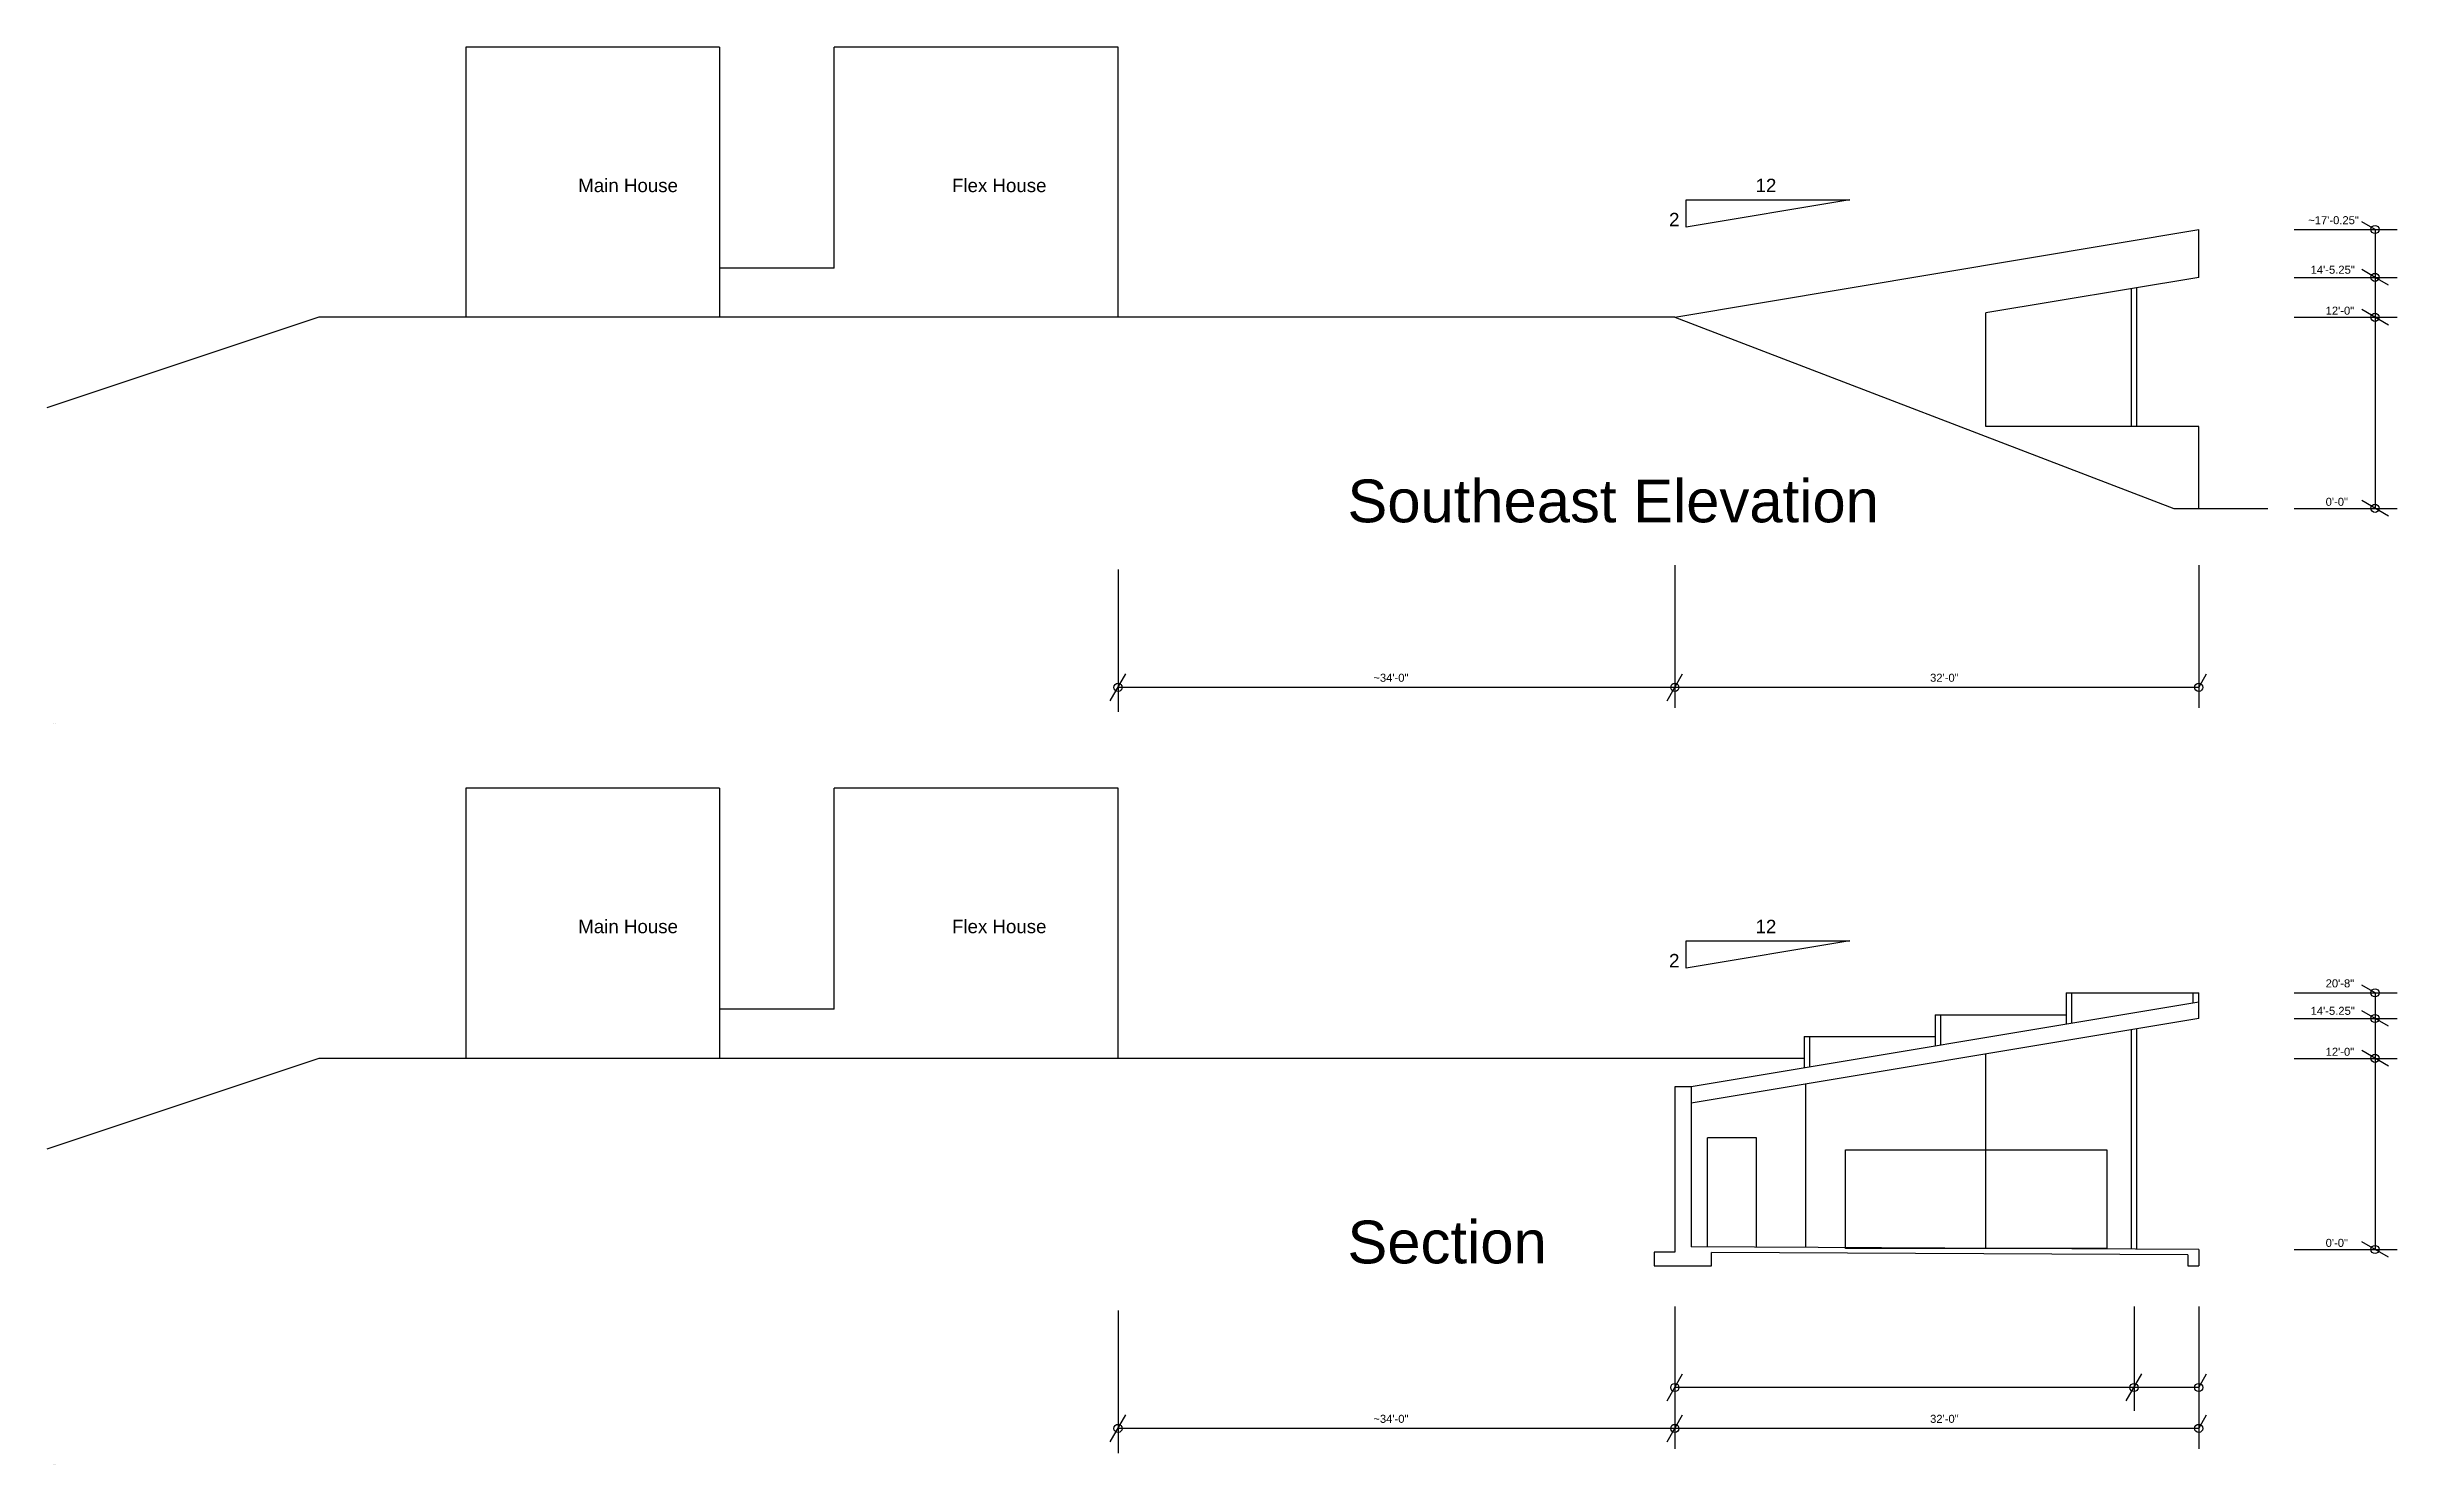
# Model space of a CAD drawing. Header units: inches. Extents: x -2 to 3443, y 0 to 2222.
# Drawn here: x -2 to 1721, y 1183 to 2222 of the extents above; entities that cross this region are included whole.
import ezdxf

# ---------------------------------------------------------------- set-up
doc = ezdxf.new("R2010")
doc.units = ezdxf.units.IN
doc.header["$MEASUREMENT"] = 0
doc.layers.add('deck', color=253, linetype='Continuous')
doc.layers.add('dims', color=252, linetype='Continuous')
doc.styles.get("Standard").update_dxf_attribs({"font": 'arial.ttf'})
picture_1 = doc.add_image_def('image1.png', size_in_pixel=(299, 113))

msp = doc.modelspace()

# ---------------------------------------------------------------- texts
for s, height, p in [('Main House', 9.8, (387.7, 2115.9)), ('Flex House', 9.8, (661.6, 2115.9)), ('12', 9.8, (1250.5, 2115.9)), ('2', 9.8, (1187.1, 2090.9)), ('~17\'-0.25"', 5.88, (1655.5, 2092.4)), ('14\'-5.25"', 5.88, (1657.3, 2056.1)), ('12\'-0"', 5.88, (1668.3, 2026.1)), ('Southeast Elevation', 31.348, (951.4, 1874)), ('0\'-0"', 5.88, (1668.3, 1886.1)), ('~34\'-0"', 5.88, (970.4, 1757.2)), ('32\'-0"', 5.88, (1378.4, 1757.2)), ('Main House', 9.8, (387.7, 1573)), ('Flex House', 9.8, (661.6, 1573)), ('12', 9.8, (1250.5, 1573)), ('2', 9.8, (1187.1, 1548)), ('20\'-8"', 5.88, (1668.3, 1533.3)), ('14\'-5.25"', 5.88, (1657.3, 1513.2)), ('12\'-0"', 5.88, (1668.3, 1483.2)), ('Section', 31.35, (951.4, 1331.1)), ('0\'-0"', 5.88, (1668.3, 1343.2)), ('~34\'-0"', 5.88, (970.4, 1214.3)), ('32\'-0"', 5.88, (1378.4, 1214.3))]:
    msp.add_text(s, height=height).set_placement(p)
at = {"char_height": 0.2, "width": 1.606, "attachment_point": 1}
for insert in [(2.8, 1726.5), (2.8, 1183.6)]:
    msp.add_mtext('3431228279', dxfattribs=dict(at, insert=insert))

# ---------------------------------------------------------------- linework, layer by layer
for p, q in [((491.3, 2222.2), (305.3, 2222.2)), ((305.3, 2222.2), (305.3, 2024.2)), ((491.3, 2222.2), (491.3, 2024.2)), ((783.3, 2222.2), (575.3, 2222.2)), ((575.3, 2060.2), (575.3, 2222.2)), ((783.3, 2024.2), (783.3, 2222.2)), ((1199.6, 2090.3), (1199.6, 2110.3)), ((1199.6, 2110.3), (1319.6, 2110.3)), ((1319.6, 2110.3), (1199.6, 2090.3)), ((1191.3, 2024.2), (1575.3, 2088.5)), ((1575.3, 2053.4), (1575.3, 2088.5)), ((575.3, 2060.2), (491.3, 2060.2)), ((1575.3, 2053.4), (1419.3, 2027.4)), ((1525.9, 1944.2), (1525.9, 2045.2)), ((1529.9, 1944.2), (1529.9, 2045.8)), ((197.5, 2024.2), (-1.7, 1957.8)), ((1191.3, 2024.2), (197.5, 2024.2)), ((1419.3, 1944.2), (1419.3, 2027.4)), ((1575.3, 1944.2), (1419.3, 1944.2)), ((1575.3, 1884.2), (1575.3, 1944.2)), ((491.3, 1679.3), (305.3, 1679.3)), ((305.3, 1679.3), (305.3, 1481.3)), ((491.3, 1679.3), (491.3, 1481.3)), ((783.3, 1679.3), (575.3, 1679.3)), ((575.3, 1517.3), (575.3, 1679.3)), ((783.3, 1481.3), (783.3, 1679.3)), ((1199.6, 1547.4), (1199.6, 1567.4)), ((1199.6, 1567.4), (1319.6, 1567.4)), ((1319.6, 1567.4), (1199.6, 1547.4)), ((575.3, 1517.3), (491.3, 1517.3)), ((1575.3, 1522.5), (1203.3, 1460.5)), ((1478.1, 1529.3), (1478.1, 1506.3)), ((1478.1, 1529.3), (1575.3, 1529.3)), ((1482.1, 1529.3), (1482.1, 1507)), ((1571.3, 1521.8), (1571.3, 1529.3)), ((1575.3, 1510.5), (1575.3, 1529.3)), ((1575.3, 1510.5), (1203.3, 1448.5)), ((1382.1, 1513.3), (1382.1, 1497.3)), ((1382.1, 1513.3), (1478.1, 1513.3)), ((1386.1, 1513.3), (1386.1, 1491)), ((1525.9, 1341.7), (1525.9, 1502.3)), ((1529.9, 1341.5), (1529.9, 1502.9)), ((197.5, 1481.3), (-1.7, 1414.9)), ((1286.1, 1481.3), (197.5, 1481.3)), ((1286.1, 1497.3), (1286.1, 1474.3)), ((1286.1, 1497.3), (1382.1, 1497.3)), ((1290.1, 1497.3), (1290.1, 1475)), ((1382.1, 1497.3), (1382.1, 1490.3)), ((1419.3, 1342.1), (1419.3, 1484.5)), ((1191.3, 1460.5), (1191.3, 1339.3)), ((1203.3, 1460.5), (1191.3, 1460.5)), ((1203.3, 1460.5), (1203.3, 1343.2)), ((1191.3, 1339.3), (1176.3, 1339.4)), ((1176.3, 1339.4), (1176.3, 1329.2)), ((1176.3, 1329.2), (1218.3, 1329.2)), ((1575.3, 1341.3), (1203.3, 1343.2)), ((1567.3, 1337.3), (1218.3, 1339.2)), ((1218.3, 1329.2), (1218.3, 1339.2)), ((1567.3, 1337.3), (1567.3, 1329.2)), ((1567.3, 1329.2), (1575.3, 1329.2)), ((1575.3, 1341.3), (1575.3, 1329.2))]:
    msp.add_line(p, q)
for centre in [(491.3, 2222.2), (491.3, 1679.3)]:
    msp.add_circle(centre, 2.273736754432321e-13)
at = {"layer": 'deck'}
for p, q in [((1191.3, 2024.2), (1557, 1884.2)), ((1557, 1884.2), (1625.9, 1884.2))]:
    msp.add_line(p, q, dxfattribs=at)
at = {"layer": 'dims'}
for p, q in [((1645.1, 2088.5), (1720.6, 2088.5)), ((1704.5, 2088.5), (1694.7, 2094.2)), ((1704.5, 2088.5), (1704.5, 1884.2)), ((1645.1, 2053.4), (1720.6, 2053.4)), ((1704.5, 2053.4), (1694.7, 2059.1)), ((1714.3, 2047.7), (1704.5, 2053.4)), ((1645.1, 2024.2), (1720.6, 2024.2)), ((1714.3, 2018.5), (1694.7, 2029.9)), ((1645.1, 1884.2), (1720.6, 1884.2)), ((1714.3, 1878.5), (1694.7, 1889.9)), ((783.3, 1839.5), (783.3, 1735.1)), ((1191.3, 1842.5), (1191.3, 1738.1)), ((1575.3, 1842.5), (1575.3, 1738.1)), ((777.6, 1743.3), (789, 1763)), ((1185.6, 1743.3), (1197, 1763)), ((1575.3, 1753.1), (1581, 1763)), ((1191.3, 1753.1), (783.3, 1753.1)), ((1575.3, 1753.1), (1191.3, 1753.1)), ((1704.5, 1529.3), (1694.7, 1535)), ((1645.1, 1529.3), (1720.6, 1529.3)), ((1704.5, 1510.5), (1694.7, 1516.2)), ((1704.5, 1529.3), (1704.5, 1341.3)), ((1645.1, 1510.5), (1720.6, 1510.5)), ((1714.3, 1504.8), (1704.5, 1510.5)), ((1645.1, 1481.3), (1720.6, 1481.3)), ((1714.3, 1475.6), (1694.7, 1487)), ((1287.3, 1342.8), (1287.3, 1462.5)), ((1251.3, 1423.2), (1215.3, 1423.2)), ((1215.3, 1343.2), (1215.3, 1423.2)), ((1251.3, 1343), (1251.3, 1423.2)), ((1714.3, 1335.6), (1694.7, 1347)), ((1645.1, 1341.3), (1720.6, 1341.3)), ((783.3, 1296.6), (783.3, 1192.2)), ((1191.3, 1299.6), (1191.3, 1195.2)), ((1527.9, 1299.6), (1527.9, 1223.2)), ((1575.3, 1299.6), (1575.3, 1195.2)), ((1185.6, 1230.4), (1197, 1250.1)), ((1575.3, 1240.2), (1191.3, 1240.2)), ((1522.2, 1230.4), (1533.6, 1250.1)), ((1575.3, 1240.2), (1581, 1250.1)), ((777.6, 1200.4), (789, 1220.1)), ((1191.3, 1210.2), (783.3, 1210.2)), ((1185.6, 1200.4), (1197, 1220.1)), ((1575.3, 1210.2), (1191.3, 1210.2)), ((1575.3, 1210.2), (1581, 1220.1))]:
    msp.add_line(p, q, dxfattribs=at)
for centre in [(1704.5, 2088.5), (1704.5, 2053.4), (1704.5, 2024.2), (1704.5, 1884.2), (783.3, 1753.1), (1191.3, 1753.1), (1575.3, 1753.1), (1704.5, 1529.3), (1704.5, 1510.5), (1704.5, 1481.3), (1704.5, 1341.3), (1191.3, 1240.2), (1527.9, 1240.2), (1575.3, 1240.2), (783.3, 1210.2), (1191.3, 1210.2), (1575.3, 1210.2)]:
    msp.add_circle(centre, 3, dxfattribs=at)

msp.set_redraw_order([(e.dxf.handle, doc.entitydb.next_handle()) for e in msp.query("TEXT MTEXT ATTDEF DIMENSION ARC_DIMENSION")])  # texts and dimensions are drawn at this point

# ---------------------------------------------------------------- pictures from other files: only their frames are drawn
image = msp.add_image(picture_1, insert=(1316.5, 1341.9), size_in_units=(191.5, 72.4))
image.dxf.flags = 7

doc.saveas('drawing.dxf')
